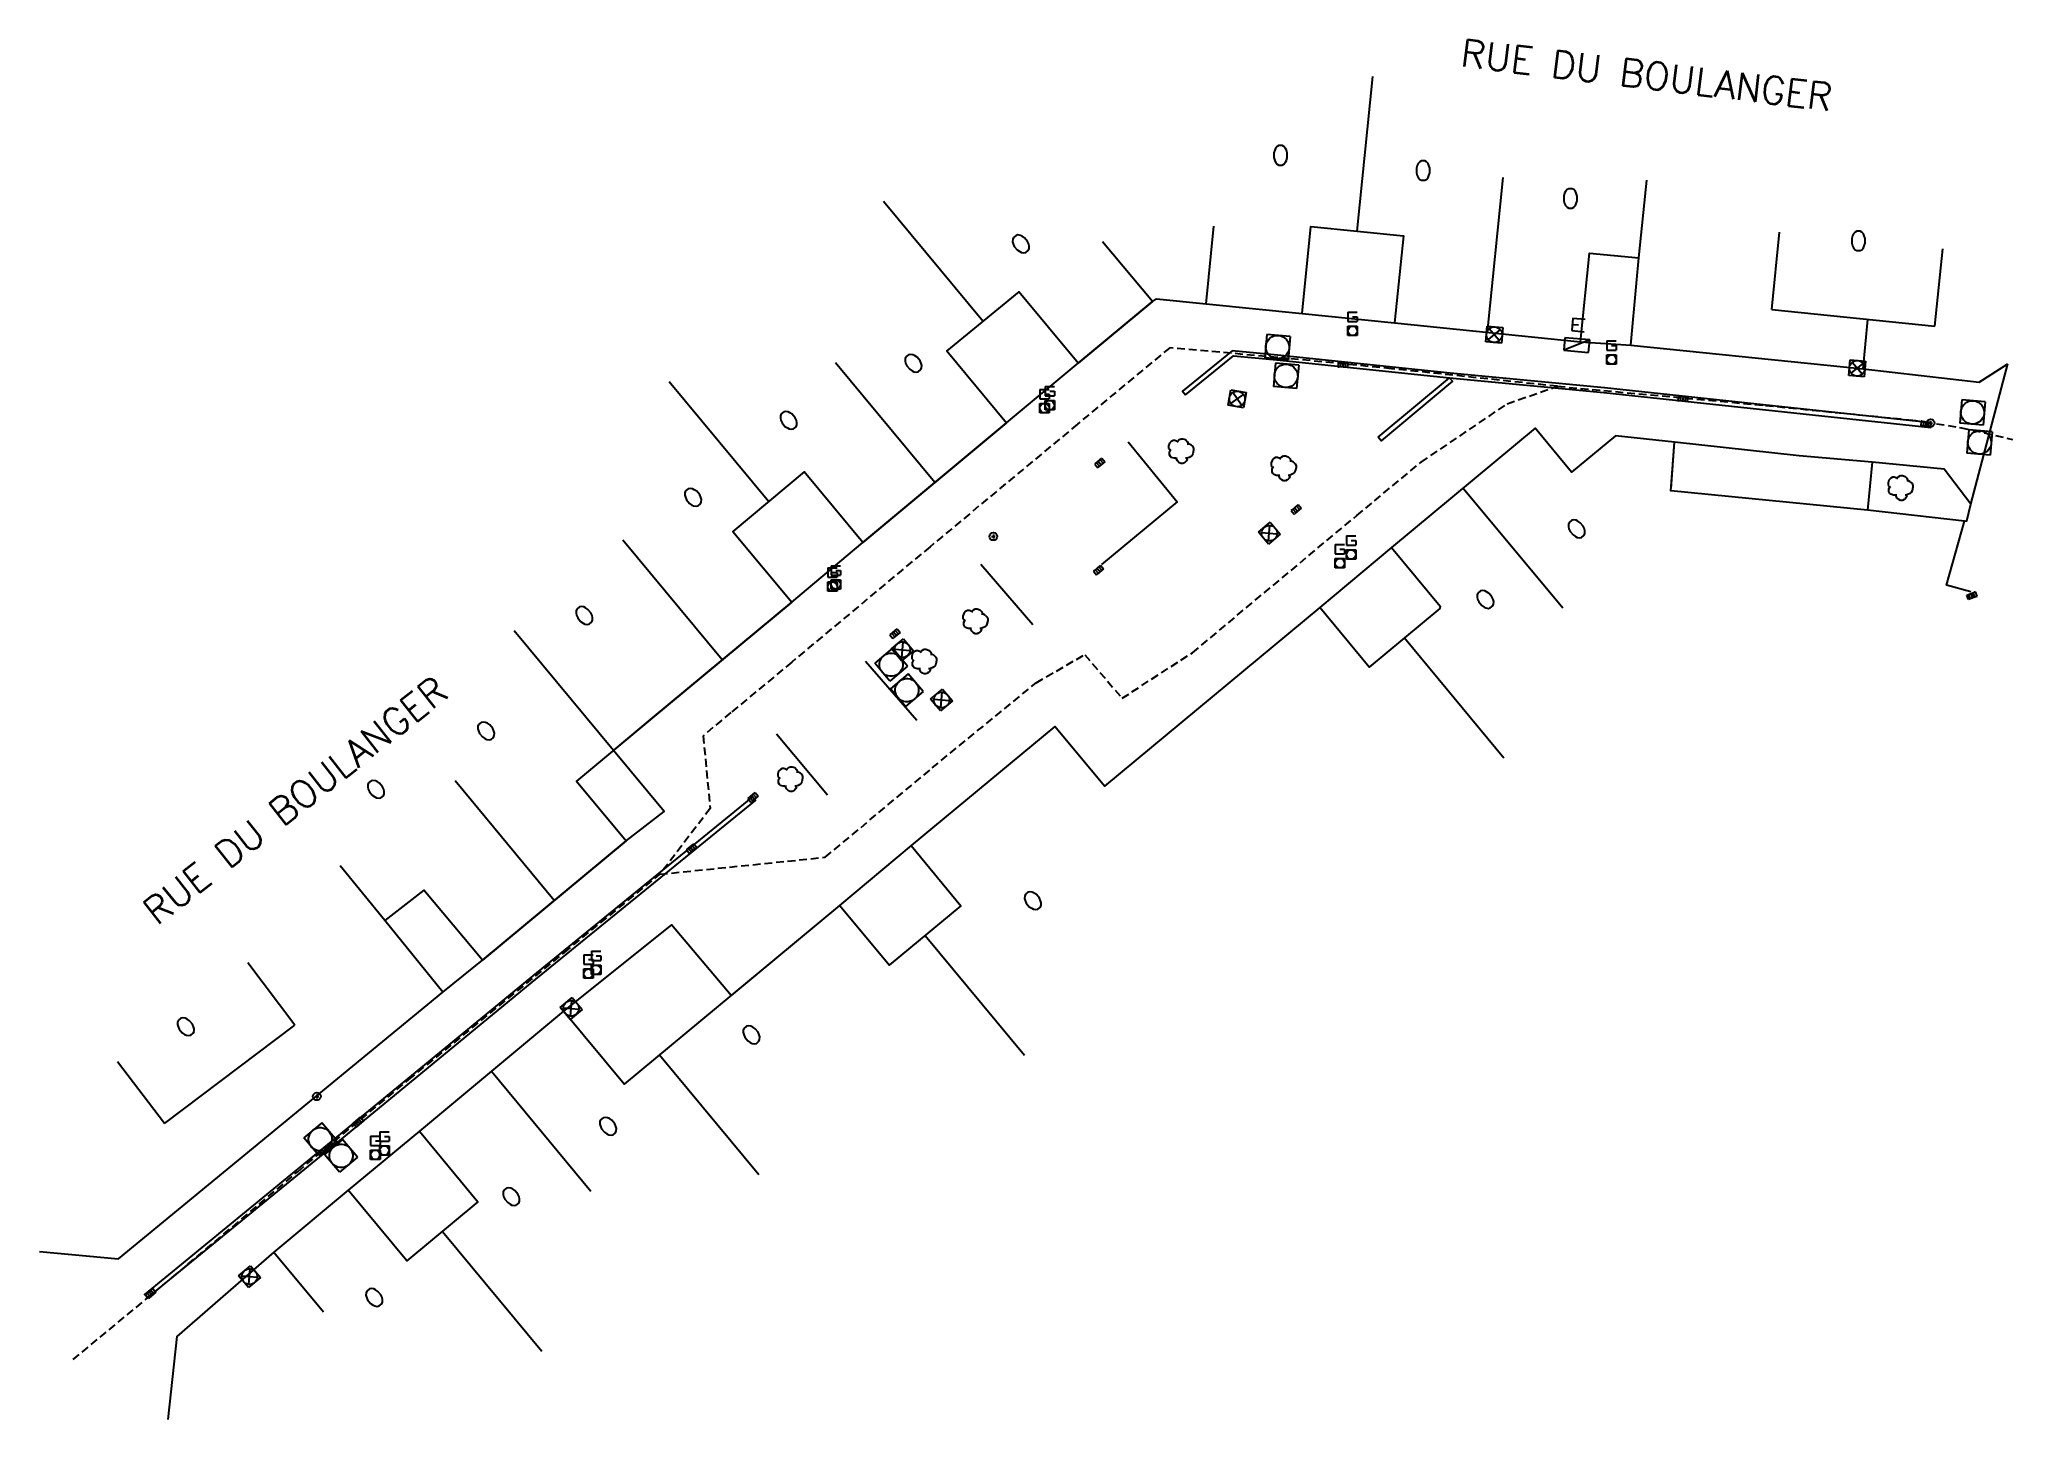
# Model space of a CAD drawing. Header units: millimetres. Extents: x 75000 to 76000, y 157000 to 157843.
# Drawn here: x 75595.8 to 75722.6, y 157660.2 to 157748.8 of the extents above; entities that cross this region are included whole.
import ezdxf
from ezdxf.enums import TextEntityAlignment as Align

# ---------------------------------------------------------------- set-up
doc = ezdxf.new("R2010")
doc.units = ezdxf.units.MM
doc.linetypes.add('DASHED', pattern=[0.75, 0.5, -0.25])
doc.layers.get('0').update_dxf_attribs({"linetype": 'CONTINUOUS'})
for name, color, linetype in [('W0001', 6, 'DASHED'), ('W0003', 5, 'CONTINUOUS'), ('W0006', 2, 'CONTINUOUS'), ('W0008', 7, 'CONTINUOUS'), ('W0014', 7, 'CONTINUOUS'), ('W0017', 7, 'CONTINUOUS'), ('W0100', 7, 'CONTINUOUS'), ('W0300', 7, 'CONTINUOUS'), ('W0400', 7, 'CONTINUOUS'), ('W0412', 7, 'CONTINUOUS'), ('W0420', 7, 'CONTINUOUS'), ('W0430', 7, 'CONTINUOUS'), ('W0492', 7, 'CONTINUOUS'), ('W0856', 7, 'CONTINUOUS'), ('W0989', 7, 'CONTINUOUS'), ('W0991', 7, 'CONTINUOUS'), ('W1102', 7, 'CONTINUOUS')]:
    doc.layers.add(name, color=color, linetype=linetype)
doc.styles.get("Standard").update_dxf_attribs({"font": 'romans.shx', "width": 0.85})

msp = doc.modelspace()

# ---------------------------------------------------------------- texts
at = {"layer": 'W0989'}
for rotation, p in [(353.0921, (75687.15, 157748.02)), (38.1872, (75602.78, 157692.53))]:
    msp.add_text('RUE DU BOULANGER', height=1.75, rotation=rotation, dxfattribs=at).set_placement(p, align=Align.MIDDLE_LEFT)
at = {"layer": 'W0991'}
for p in [(75675.54, 157740.78), (75684.7, 157739.8), (75694.17, 157738.01), (75712.68, 157735.28)]:
    msp.add_text('O', height=1.25, dxfattribs=at).set_placement(p, align=Align.CENTER)
for rotation, p in [(39.6729, (75659.25, 157735.23)), (39.6729, (75652.34, 157727.56)), (39.6729, (75644.32, 157723.89)), (39.6729, (75638.18, 157718.94)), (40, (75694.97, 157716.92)), (39.6729, (75631.19, 157711.35)), (39.6729, (75689.1, 157712.38)), (39.6729, (75624.88, 157703.93)), (39.6729, (75617.8, 157700.18)), (39.6729, (75660.02, 157693.02)), (39.6729, (75605.58, 157684.92)), (39.6729, (75641.93, 157684.4)), (39.6729, (75632.72, 157678.52)), (39.6729, (75626.5, 157674)), (39.6729, (75617.69, 157667.52))]:
    msp.add_text('O', height=1.25, rotation=rotation, dxfattribs=at).set_placement(p, align=Align.CENTER)

# ---------------------------------------------------------------- blocks, each defined once
blk = doc.blocks.new('T856')
for p, q in [((-0.125, 0), (0.125, 0)), ((0, 0.125), (0, -0.125))]:
    blk.add_line(p, q)
blk.add_ellipse((0, 0), major_axis=(-0.177, 0.177), ratio=1, start_param=3.9269908, end_param=10.2101761)
blk = doc.blocks.new('T400')
for p, q in [((-0.15, 0.3), (0.15, 0.3)), ((-0.15, -0.25), (-0.15, 0.3)), ((-0.15, 0.15), (0.15, 0.15)), ((-0.15, 0), (0.15, 0)), ((0.15, 0.3), (0.15, -0.25)), ((-0.15, -0.15), (0.15, -0.15)), ((-0.15, -0.25), (-0.15, -0.3)), ((-0.15, -0.3), (0.15, -0.3)), ((0.15, -0.3), (0.15, -0.25))]:
    blk.add_line(p, q)
blk = doc.blocks.new('T492')
for p, q in [((0, 0), (0, 1)), ((0, 1), (1, 1)), ((1, 1), (1, 0)), ((1, 0), (0, 0))]:
    blk.add_line(p, q)
at = {"flags": 128}
for points in [[(0.85, 0.15), (0.15, 0.85)], [(0.15, 0.15), (0.85, 0.85)]]:
    blk.add_lwpolyline(points, dxfattribs=at)
blk.add_ellipse((0.5, 0.5), major_axis=(-0.354, 0.354), ratio=1, start_param=3.926991, end_param=10.210176)
blk = doc.blocks.new('T420')
for p, q in [((0.75, 0.75), (-0.75, 0.75)), ((-0.75, 0.75), (-0.75, -0.75)), ((0.75, 0.75), (0.75, -0.75)), ((0.75, -0.75), (-0.75, -0.75))]:
    blk.add_line(p, q)
blk.add_ellipse((0, 0), major_axis=(-0.53, 0.53), ratio=1, start_param=3.926991, end_param=10.210176)
blk = doc.blocks.new('T412')
for p, q in [((-0.3, 1.2), (0.3, 1.2)), ((-0.3, 1.2), (-0.3, 0.6)), ((-0.3, 0.6), (0.3, 0.6)), ((-0.3, 0.3), (0.3, 0.3)), ((-0.3, -0.3), (-0.3, 0.3)), ((0, 0.9), (0.3, 0.9)), ((0.3, 0.9), (0.3, 0.6)), ((0.3, 0.3), (0.3, -0.3)), ((0.3, -0.3), (-0.3, -0.3))]:
    blk.add_line(p, q)
blk.add_ellipse((0, 0), major_axis=(0.212, 0.212), ratio=1, start_param=5.497787, end_param=11.780972)
blk = doc.blocks.new('T300')
for p, q in [((-0.8, 0.51), (-0.86, 0.34)), ((-0.86, 0.34), (-0.86, 0.17)), ((-0.86, 0.17), (-0.74, 0.06)), ((-0.69, 0.63), (-0.8, 0.51)), ((-0.8, -0.06), (-0.74, 0.06)), ((-0.74, 0.06), (-0.69, 0.11)), ((-0.57, 0.69), (-0.69, 0.63)), ((-0.46, 0.69), (-0.57, 0.69)), ((-0.29, 0.63), (-0.46, 0.69)), ((-0.29, 0.63), (-0.17, 0.74)), ((-0.23, 0.57), (-0.29, 0.63)), ((-0.17, 0.74), (-0.06, 0.8)), ((-0.06, 0.8), (0.06, 0.8)), ((0.06, 0.8), (0.23, 0.74)), ((0.23, 0.74), (0.34, 0.63)), ((0.34, 0.63), (0.4, 0.51)), ((0.46, 0.46), (0.34, 0.46)), ((0.4, 0.51), (0.4, 0.46)), ((0.57, 0.4), (0.46, 0.46)), ((0.57, 0.4), (0.69, 0.29)), ((0.69, 0.29), (0.74, 0.17)), ((0.74, 0.06), (0.69, -0.17)), ((0.74, 0.17), (0.74, 0.06)), ((-0.8, -0.17), (-0.8, -0.06)), ((-0.8, -0.23), (-0.8, -0.17)), ((-0.74, -0.34), (-0.8, -0.23)), ((-0.69, -0.4), (-0.74, -0.34)), ((-0.51, -0.46), (-0.69, -0.4)), ((-0.4, -0.46), (-0.51, -0.46)), ((-0.4, -0.46), (-0.34, -0.46)), ((-0.34, -0.46), (-0.34, -0.4)), ((-0.34, -0.51), (-0.34, -0.46)), ((-0.29, -0.63), (-0.34, -0.51)), ((-0.17, -0.74), (-0.29, -0.63)), ((-0.06, -0.8), (-0.17, -0.74)), ((0.06, -0.8), (-0.06, -0.8)), ((0.17, -0.74), (0.06, -0.8)), ((0.23, -0.69), (0.17, -0.74)), ((0.29, -0.46), (0.23, -0.46)), ((0.29, -0.63), (0.23, -0.69)), ((0.46, -0.4), (0.29, -0.46)), ((0.34, -0.51), (0.29, -0.63)), ((0.34, -0.51), (0.34, -0.46)), ((0.57, -0.34), (0.46, -0.4)), ((0.63, -0.29), (0.57, -0.34)), ((0.69, -0.17), (0.63, -0.29))]:
    blk.add_line(p, q)
blk = doc.blocks.new('*U13')
at = {"flags": 128}
for points in [[(-0.4, 2.1), (0.4, 2.1)], [(-0.4, 2.1), (-0.4, 1.3)], [(-0.4, 1.7), (0, 1.7)], [(-0.4, 1.3), (0.4, 1.3)], [(0.8, 0.8), (-0.8, 0.8)], [(-0.8, 0.8), (-0.8, 0)], [(0.8, 0.8), (-0.8, 0)], [(-0.8, 0), (0.8, 0)], [(0.8, 0), (0.8, 0.8)]]:
    blk.add_lwpolyline(points, dxfattribs=at)

# ---------------------------------------------------------------- linework, layer by layer
at = {"layer": 'W0001'}
for points in [[(75693.33, 157726.56), (75682.67, 157727.69), (75676.11, 157728.34), (75668.42, 157729.04), (75662.48, 157724.12), (75653.01, 157716.25), (75644.12, 157708.83), (75640.21, 157705.59), (75638.43, 157704.1), (75638.88, 157699.43), (75635.65, 157695.2)], [(75597.95, 157664.01), (75605.32, 157670.13), (75612.39, 157676.1), (75619.52, 157682), (75629.52, 157690.18), (75635.65, 157695.2), (75646.27, 157696.29), (75653.15, 157702.03), (75659.83, 157707.51), (75662.95, 157709.31), (75665.36, 157706.51), (75669.88, 157709.44), (75680.43, 157718.25), (75684.57, 157721.68), (75690.11, 157725.44), (75693.33, 157726.56), (75706.71, 157725.33), (75716.21, 157724.38), (75719.29, 157723.9), (75722.58, 157723.15)]]:
    msp.add_lwpolyline(points, dxfattribs=at)
at = {"layer": 'W0003'}
for points in [[(75669.42, 157726.01), (75671.93, 157728.05), (75672.51, 157728.52), (75675.3, 157728.26), (75686.4, 157727.11), (75696.32, 157726.17), (75717.32, 157723.92), (75717.35, 157724.22), (75696.35, 157726.46), (75686.43, 157727.41), (75675.33, 157728.56), (75672.42, 157728.83), (75671.74, 157728.28), (75669.23, 157726.25)], [(75681.81, 157723.29), (75686.4, 157727.11), (75686.59, 157726.88), (75682, 157723.06)], [(75602.72, 157667.97), (75614.47, 157677.6), (75627.68, 157688.45), (75641.79, 157699.94), (75641.6, 157700.17), (75627.49, 157688.68), (75614.28, 157677.84), (75602.53, 157668.2)]]:
    msp.add_lwpolyline(points, close=True, dxfattribs=at)
at = {"layer": 'W0006'}
for points in [[(75665.75, 157722.98), (75668.89, 157719.13), (75664.02, 157715.11)], [(75713.56, 157721.68), (75713.26, 157718.6), (75700.62, 157719.84), (75700.85, 157722.97)], [(75656.28, 157715.13), (75659.62, 157711.25)], [(75648.87, 157708.89), (75652.17, 157705.1)], [(75646.43, 157700.29), (75643.15, 157704.2)]]:
    msp.add_lwpolyline(points, dxfattribs=at)
at = {"layer": 'W0008'}
for points in [[(75595.77, 157670.96), (75600.86, 157670.48), (75621.69, 157687.63), (75624.24, 157689.67), (75633.48, 157697.35), (75635.92, 157699.24), (75632.67, 157703.16), (75635.18, 157705.25), (75644.12, 157712.69), (75648.7, 157716.53), (75657.92, 157724.21), (75662.53, 157728.05), (75667.31, 157732.01), (75667.56, 157732.17), (75670.75, 157731.86), (75676.93, 157731.24), (75682.87, 157730.64), (75694.81, 157729.42), (75698.04, 157729.2), (75712.98, 157727.69), (75720.44, 157726.82), (75722.28, 157728)], [(75719.9, 157718.98), (75718.19, 157721.24), (75713.56, 157721.68), (75708.86, 157722.1), (75700.85, 157722.97), (75697.06, 157723.37), (75694.24, 157721.03), (75691.89, 157723.86), (75682.67, 157716.19), (75678.06, 157712.35), (75664.22, 157700.87), (75661.03, 157704.69), (75651.79, 157697.04), (75647.2, 157693.2), (75640.22, 157687.4), (75636.39, 157691.95), (75629.45, 157686.39), (75620.19, 157678.68), (75615.61, 157674.89), (75610.83, 157670.92), (75604.6, 157665.5), (75604.02, 157660.15)]]:
    msp.add_lwpolyline(points, dxfattribs=at)
at = {"layer": 'W0014'}
for points in [[(75712.98, 157727.69), (75713.29, 157730.86)], [(75719.91, 157713.36), (75718.33, 157713.78), (75719.49, 157717.9), (75719.65, 157717.91), (75719.9, 157718.98), (75722.28, 157728)], [(75719.49, 157717.9), (75713.26, 157718.6)]]:
    msp.add_lwpolyline(points, dxfattribs=at)
at = {"layer": 'W0017'}
for points in [[(75698.04, 157729.2), (75698.41, 157733.19), (75698.56, 157734.82)], [(75621.69, 157687.63), (75617.97, 157692.22)]]:
    msp.add_lwpolyline(points, dxfattribs=at)
at = {"layer": 'W0100'}
for points in [[(75698.56, 157734.82), (75699.07, 157739.8)], [(75670.75, 157731.86), (75671.25, 157736.84)], [(75670.75, 157731.86), (75676.93, 157731.24), (75677.49, 157736.82), (75683.44, 157736.22), (75682.87, 157730.64), (75694.81, 157729.42), (75695.39, 157735.12), (75698.56, 157734.82)], [(75707.1, 157731.49), (75707.61, 157736.47)], [(75667.31, 157732.01), (75664.1, 157735.85)], [(75717.58, 157730.43), (75718.09, 157735.4)], [(75667.31, 157732.01), (75662.53, 157728.05), (75658.71, 157732.64), (75654.09, 157728.83), (75657.92, 157724.21), (75648.7, 157716.53), (75644.93, 157721.06), (75640.34, 157717.23), (75644.12, 157712.69), (75635.18, 157705.25), (75630.29, 157701.18), (75633.48, 157697.35), (75624.24, 157689.67), (75620.48, 157694.18), (75617.97, 157692.22)], [(75707.1, 157731.49), (75717.58, 157730.43)], [(75700.85, 157722.97), (75697.06, 157723.37), (75694.24, 157721.03), (75691.89, 157723.86), (75682.67, 157716.19), (75685.8, 157712.42), (75685.78, 157712.27), (75681.24, 157708.51), (75678.06, 157712.35), (75664.22, 157700.87), (75661.03, 157704.69), (75651.79, 157697.04), (75654.99, 157693.18), (75650.38, 157689.36), (75647.2, 157693.2), (75633.35, 157681.7), (75629.45, 157686.39), (75620.19, 157678.68), (75623.95, 157674.15), (75619.38, 157670.35), (75615.61, 157674.89), (75610.83, 157670.92)], [(75700.64, 157719.99), (75700.85, 157722.97)], [(75617.97, 157692.22), (75615.09, 157695.73)], [(75612.18, 157685.51), (75609.16, 157689.5)], [(75603.8, 157679.17), (75612.18, 157685.51)], [(75603.8, 157679.17), (75600.78, 157683.15)], [(75610.83, 157670.92), (75614.03, 157667.07)]]:
    msp.add_lwpolyline(points, dxfattribs=at)
at = {"layer": 'W1102'}
for points in [[(75680.46, 157736.52), (75681.47, 157746.47)], [(75688.84, 157730.03), (75689.85, 157739.98)], [(75656.4, 157730.74), (75650.02, 157738.43)], [(75653.31, 157720.37), (75646.93, 157728.07)], [(75642.64, 157719.14), (75636.25, 157726.84)], [(75687.28, 157720.02), (75693.67, 157712.32)], [(75639.65, 157708.97), (75633.26, 157716.67)], [(75632.67, 157703.16), (75626.29, 157710.85)], [(75683.51, 157710.39), (75689.89, 157702.69)], [(75628.86, 157693.51), (75622.48, 157701.21)], [(75652.69, 157691.27), (75659.07, 157683.57)], [(75635.63, 157683.6), (75642.01, 157675.9)], [(75624.82, 157682.54), (75631.21, 157674.84)], [(75621.67, 157672.25), (75628.05, 157664.55)]]:
    msp.add_lwpolyline(points, dxfattribs=at)

# ---------------------------------------------------------------- block references
at = {"layer": 'W0300'}
for p in [(75669.2, 157722.39), (75675.79, 157721.29), (75715.44, 157720.02), (75655.98, 157711.45), (75652.69, 157708.87), (75644.08, 157701.31)]:
    msp.add_blockref('T300', p, dxfattribs=at)
at = {"layer": 'W0400'}
for p, rotation in [((75679.54, 157727.94), 265), ((75701.39, 157725.76), 265), ((75717, 157724.14), 265), ((75663.92, 157721.63), 310), ((75676.54, 157718.65), 310), ((75663.84, 157714.75), 310), ((75719.97, 157713.1), 112), ((75650.76, 157710.66), 310), ((75641.63, 157700.14), 310), ((75637.69, 157696.85), 310), ((75616.27, 157679.27), 310), ((75602.92, 157668.26), 310)]:
    msp.add_blockref('T400', p, dxfattribs=dict(at, rotation=rotation))
at = {"layer": 'W0412'}
for p in [(75680.17, 157730.12), (75696.81, 157728.28), (75660.36, 157725.16), (75660.7, 157725.34), (75679.35, 157715.19), (75680.07, 157715.75), (75646.74, 157713.69), (75646.95, 157713.83), (75631.05, 157688.81), (75631.55, 157689.06), (75617.36, 157677.17), (75617.94, 157677.45)]:
    msp.add_blockref('T412', p, dxfattribs=at)
at = {"layer": 'W0420'}
for p, rotation in [((75675.34, 157729.08), 355), ((75675.89, 157727.23), 355), ((75720.01, 157724.88), 355), ((75720.46, 157722.95), 355), ((75650.51, 157708.67), 310), ((75651.52, 157707.03), 310), ((75613.82, 157678.17), 310), ((75615.16, 157677.1), 310)]:
    msp.add_blockref('T420', p, dxfattribs=dict(at, rotation=rotation))
at = {"layer": 'W0430', "rotation": 355}
msp.add_blockref('*U13', (75694.54, 157728.81), dxfattribs=at)
at = {"layer": 'W0492'}
for p, rotation in [((75688.73, 157729.42), 355), ((75712.05, 157727.26), 355), ((75672.17, 157725.34), 350.0000000000001), ((75674.11, 157717.18), 310), ((75650.53, 157709.69), 310), ((75653.05, 157706.46), 310), ((75629.24, 157686.64), 310), ((75608.57, 157669.4), 310)]:
    msp.add_blockref('T492', p, dxfattribs=dict(at, rotation=rotation))
at = {"layer": 'W0856'}
for p in [(75717.31, 157724.2), (75657.08, 157716.91), (75657.08, 157716.91), (75613.6, 157680.92), (75613.6, 157680.92)]:
    msp.add_blockref('T856', p, dxfattribs=at)

msp.set_redraw_order([(e.dxf.handle, doc.entitydb.next_handle()) for e in msp.query("TEXT MTEXT ATTDEF DIMENSION ARC_DIMENSION")])  # texts and dimensions are drawn at this point

doc.saveas('drawing.dxf')
